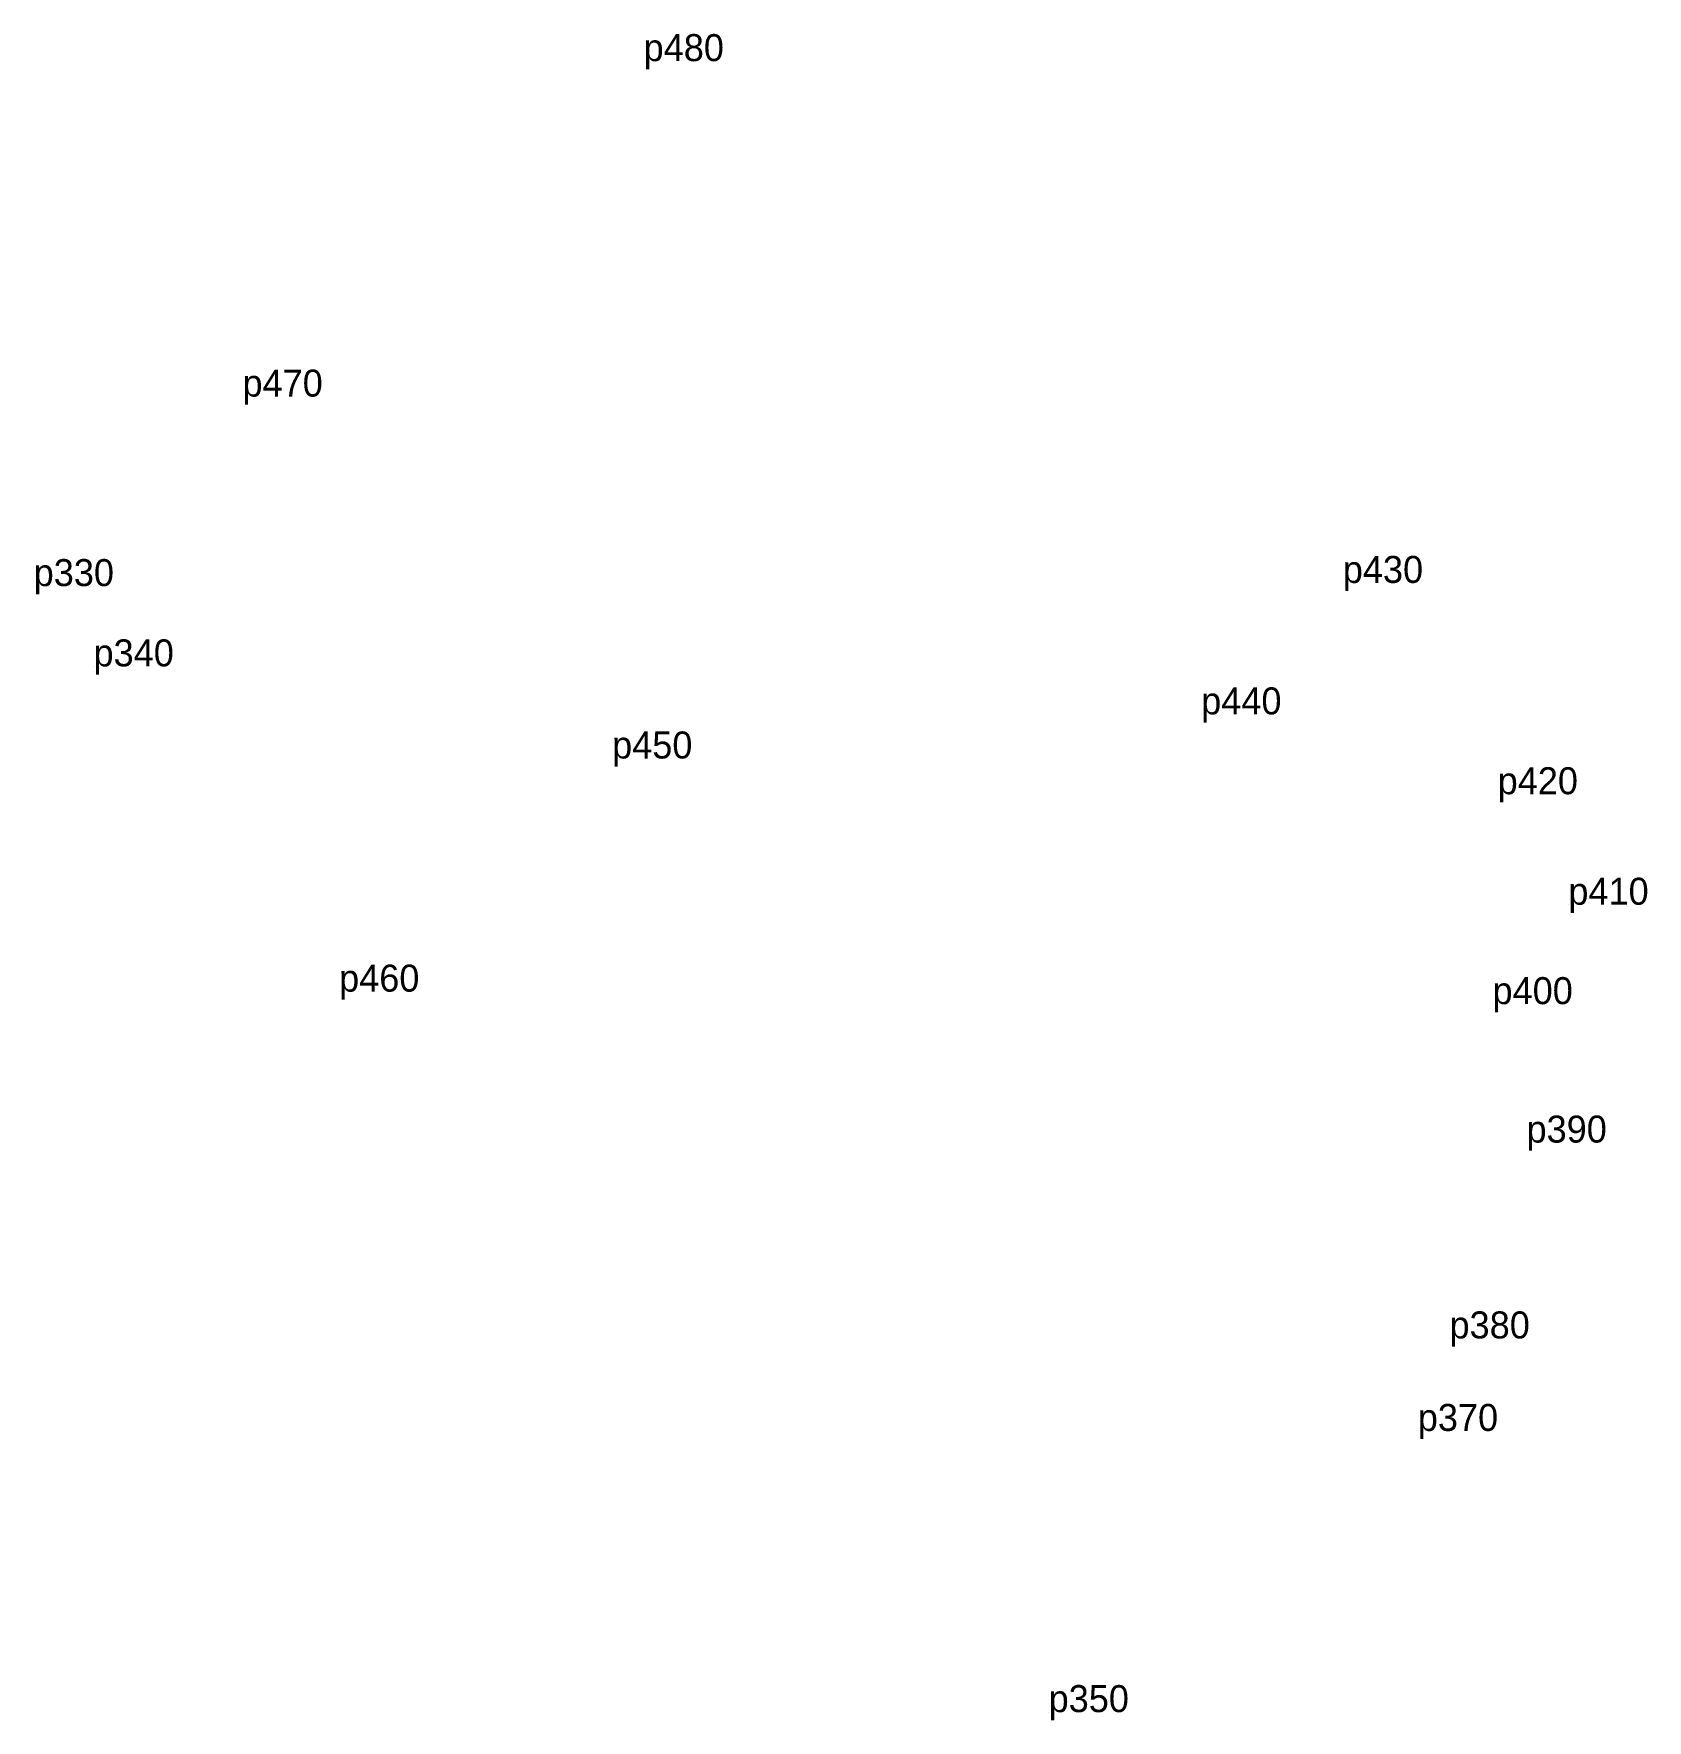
# Model space of a CAD drawing. Extents: x 536407 to 552990, y 1821610 to 1849891.
# Drawn here: x 547856.2 to 547963.8, y 1823171 to 1823283.4 of the extents above; entities that cross this region are included whole.
import ezdxf

# ---------------------------------------------------------------- set-up
doc = ezdxf.new("R2010")
doc.units = 0
doc.layers.add('Level 12', color=7, linetype='Continuous')
doc.layers.add('Level 7', color=7, linetype='Continuous')

msp = doc.modelspace()

# ---------------------------------------------------------------- texts
at = {"layer": 'Level 12'}
for s, p in [('p480', (547896.88, 1823281.58)), ('p470', (547870.14, 1823259.22)), ('p330', (547856.22, 1823246.59)), ('p430', (547943.49, 1823246.8)), ('p340', (547860.21, 1823241.24)), ('p440', (547934.05, 1823238.04)), ('p450', (547894.78, 1823235.1)), ('p420', (547953.813, 1823232.718)), ('p410', (547958.528, 1823225.353)), ('p460', (547876.58, 1823219.56)), ('p400', (547953.47, 1823218.728)), ('p390', (547955.738, 1823209.5)), ('p380', (547950.604, 1823196.447)), ('p370', (547948.49, 1823190.28)), ('p350', (547923.88, 1823171.54))]:
    msp.add_text(s, height=1.8, dxfattribs=at).set_placement(p)

# ---------------------------------------------------------------- linework, layer by layer
at = {"layer": 'Level 7'}
for p, q in [((547896.876, 1823281.576), (547896.876, 1823281.576)), ((547870.145, 1823259.224), (547870.145, 1823259.224)), ((547856.224, 1823246.594), (547856.224, 1823246.594)), ((547943.489, 1823246.805), (547943.489, 1823246.805)), ((547860.213, 1823241.237), (547860.213, 1823241.237)), ((547934.05, 1823238.04), (547934.05, 1823238.04)), ((547894.785, 1823235.1), (547894.785, 1823235.1)), ((547953.817, 1823232.717), (547953.817, 1823232.717)), ((547958.528, 1823225.349), (547958.528, 1823225.349)), ((547876.579, 1823219.561), (547876.579, 1823219.561)), ((547953.47, 1823218.728), (547953.47, 1823218.728)), ((547955.738, 1823209.5), (547955.738, 1823209.5)), ((547950.605, 1823196.448), (547950.605, 1823196.448)), ((547948.489, 1823190.284), (547948.489, 1823190.284)), ((547923.885, 1823171.537), (547923.885, 1823171.537))]:
    msp.add_line(p, q, dxfattribs=at)

msp.set_redraw_order([(e.dxf.handle, doc.entitydb.next_handle()) for e in msp.query("TEXT MTEXT ATTDEF DIMENSION ARC_DIMENSION")])  # texts and dimensions are drawn at this point

doc.saveas('drawing.dxf')
